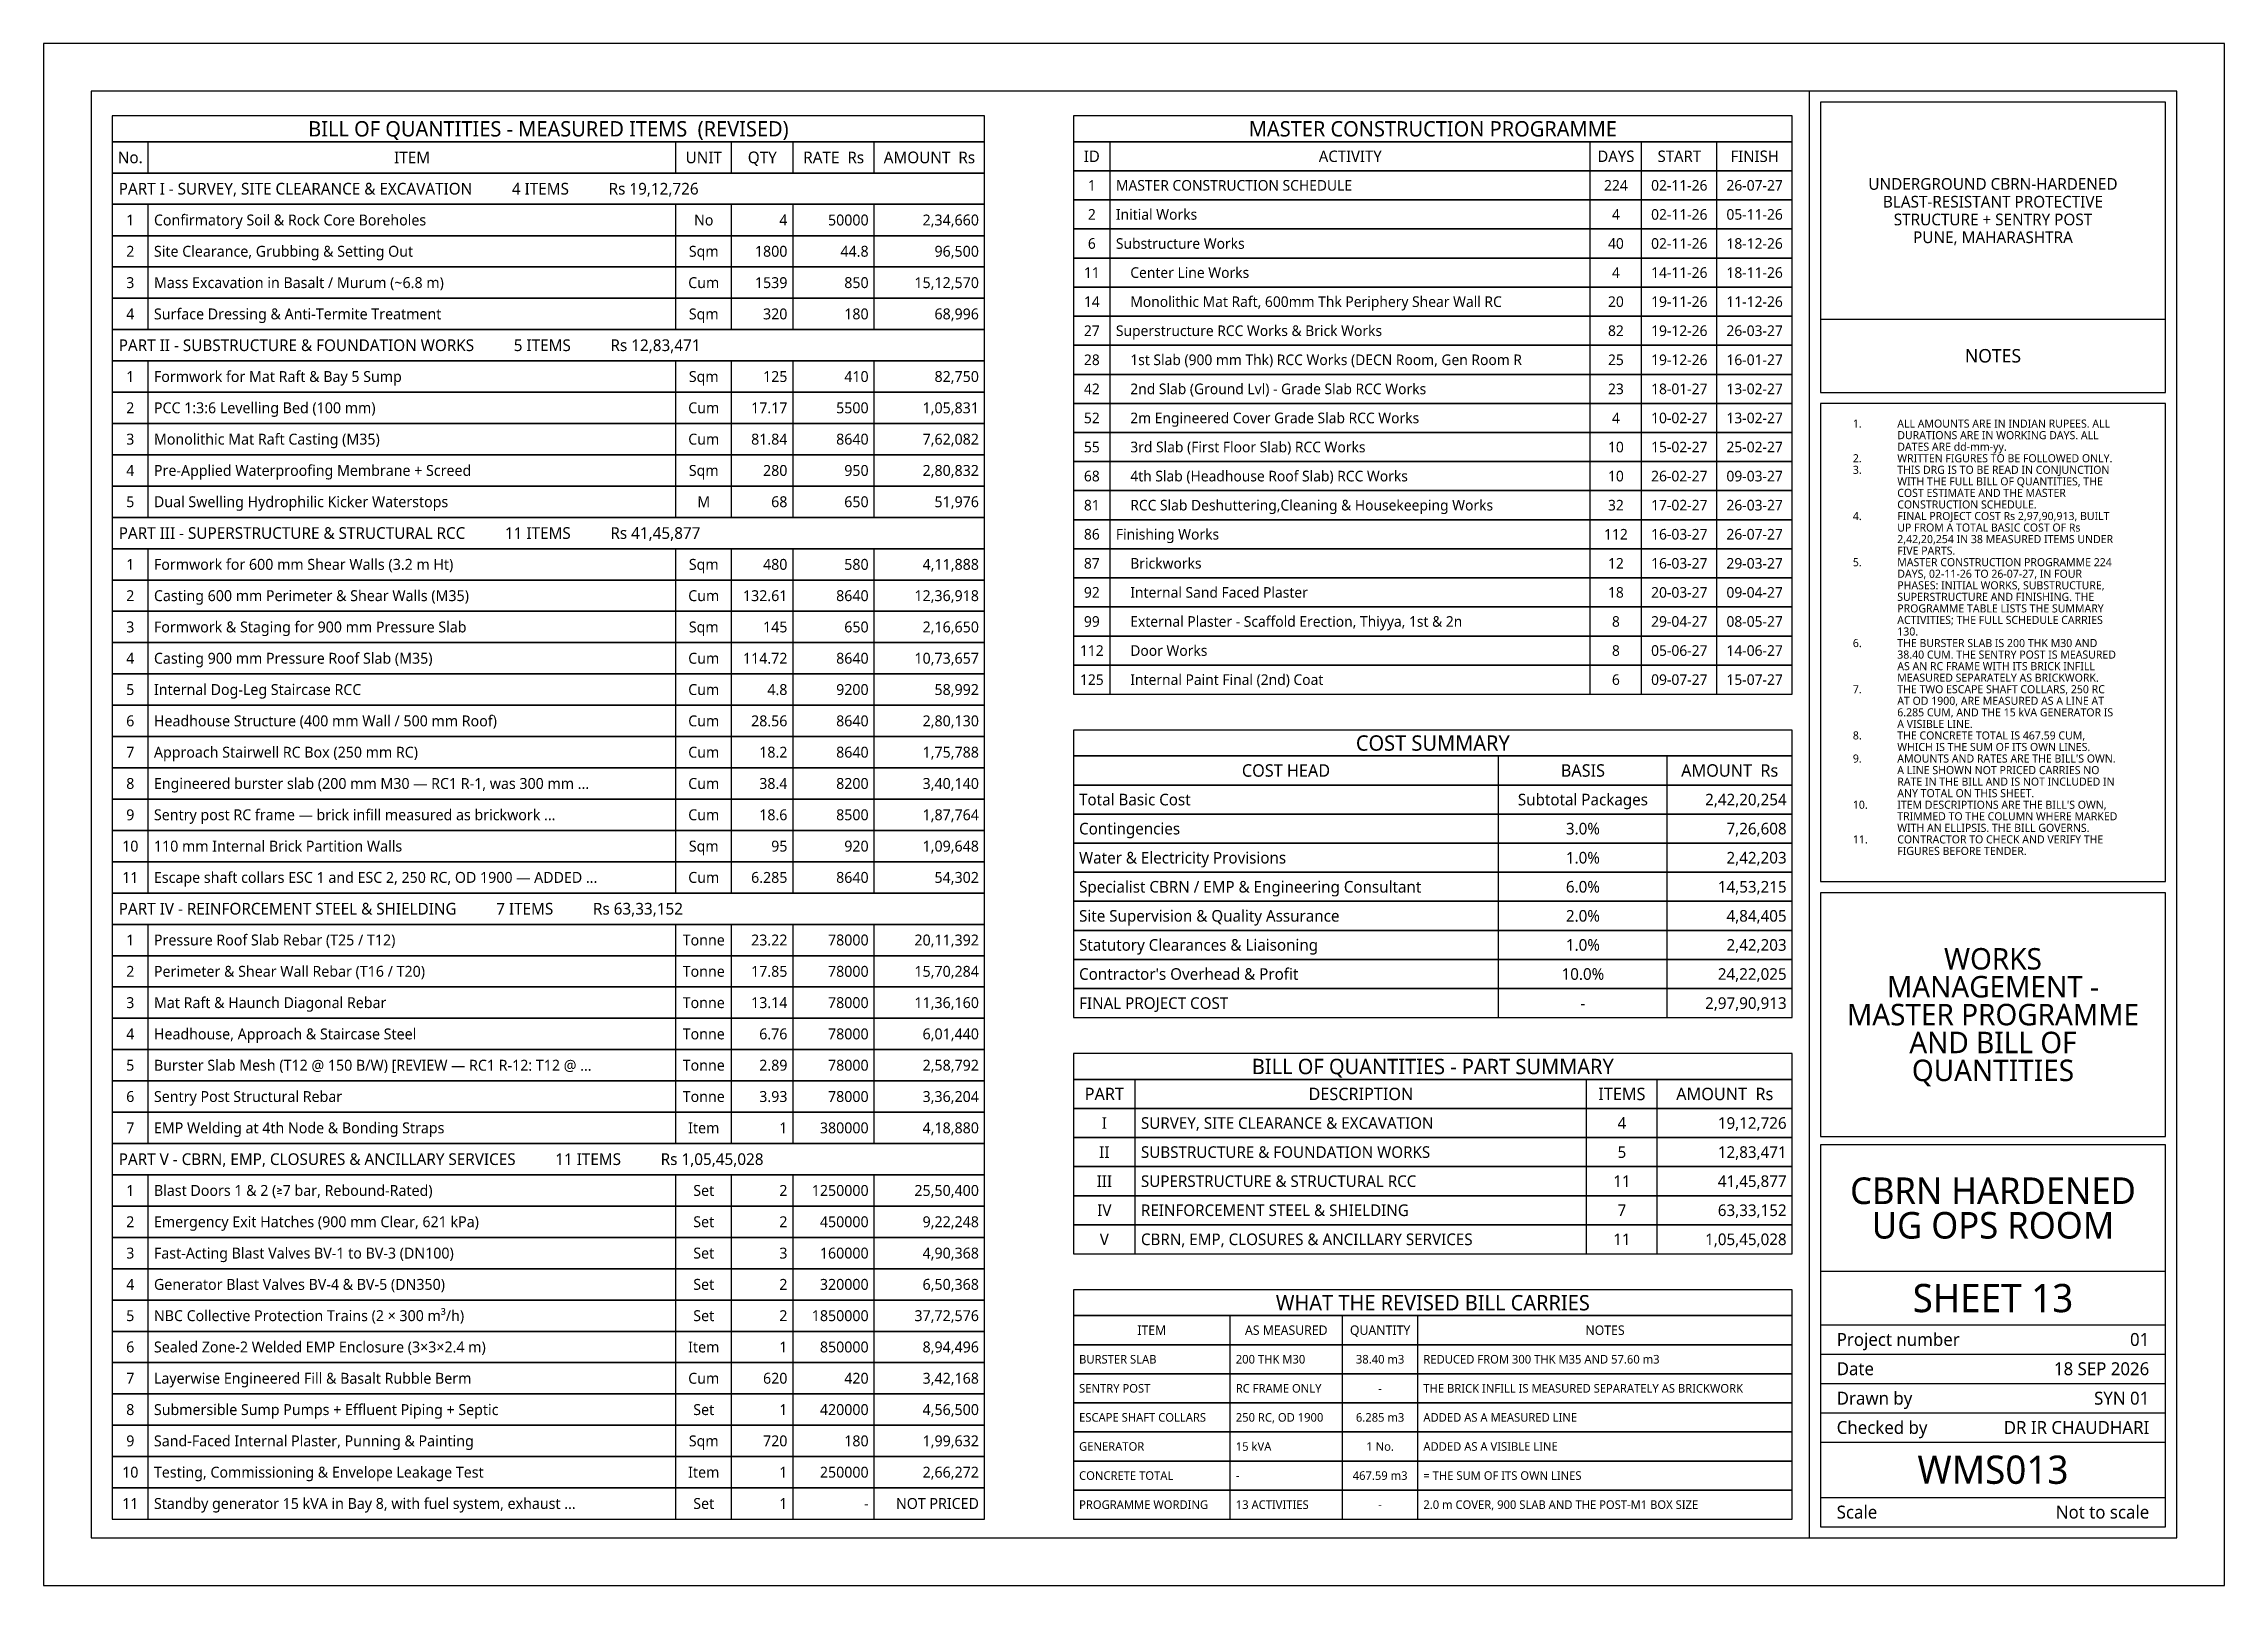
# Model space of a CAD drawing. Header units: millimetres. Extents: x 27 to 567, y 19 to 401.
import ezdxf
from ezdxf.enums import TextEntityAlignment as Align

# ---------------------------------------------------------------- set-up
doc = ezdxf.new("R2010")
doc.units = ezdxf.units.MM
for name, color, linetype in [('S-NOTE', 7, 'Continuous'), ('S-TABLE', 7, 'Continuous'), ('S-TITLE', 7, 'Continuous')]:
    doc.layers.add(name, color=color, linetype=linetype)
doc.styles.add('OpenSans', font='OpenSans-Regular.ttf')

msp = doc.modelspace()

# ---------------------------------------------------------------- texts
at = {"layer": 'S-NOTE', "style": 'OpenSans'}
for s, p in [('1.', (475, 305.8)), ('ALL AMOUNTS ARE IN INDIAN RUPEES. ALL', (486, 305.8)), ('DURATIONS ARE IN WORKING DAYS. ALL', (486, 302.94)), ('2.', (475, 297.22)), ('WRITTEN FIGURES TO BE FOLLOWED ONLY.', (486, 297.22)), ('DATES ARE dd-mm-yy.', (486, 300.08)), ('3.', (475, 294.36)), ('THIS DRG IS TO BE READ IN CONJUNCTION', (486, 294.36)), ('WITH THE FULL BILL OF QUANTITIES, THE', (486, 291.5)), ('COST ESTIMATE AND THE MASTER', (486, 288.64)), ('CONSTRUCTION SCHEDULE.', (486, 285.78)), ('4.', (475, 282.92)), ('UP FROM A TOTAL BASIC COST OF Rs', (486, 280.06)), ('FINAL PROJECT COST Rs 2,97,90,913, BUILT', (486, 282.92)), ('2,42,20,254 IN 38 MEASURED ITEMS UNDER', (486, 277.2)), ('FIVE PARTS.', (486, 274.34)), ('5.', (475, 271.48)), ('MASTER CONSTRUCTION PROGRAMME 224', (486, 271.48)), ('DAYS, 02-11-26 TO 26-07-27, IN FOUR', (486, 268.62)), ('SUPERSTRUCTURE AND FINISHING. THE', (486, 262.9)), ('PHASES: INITIAL WORKS, SUBSTRUCTURE,', (486, 265.76)), ('ACTIVITIES; THE FULL SCHEDULE CARRIES', (486, 257.18)), ('PROGRAMME TABLE LISTS THE SUMMARY', (486, 260.04)), ('130.', (486, 254.32)), ('6.', (475, 251.46)), ('THE BURSTER SLAB IS 200 THK M30 AND', (486, 251.46)), ('38.40 CUM. THE SENTRY POST IS MEASURED', (486, 248.6)), ('AS AN RC FRAME WITH ITS BRICK INFILL', (486, 245.74)), ('MEASURED SEPARATELY AS BRICKWORK.', (486, 242.88)), ('7.', (475, 240.02)), ('AT OD 1900, ARE MEASURED AS A LINE AT', (486, 237.16)), ('THE TWO ESCAPE SHAFT COLLARS, 250 RC', (486, 240.02)), ('A VISIBLE LINE.', (486, 231.44)), ('6.285 CUM, AND THE 15 kVA GENERATOR IS', (486, 234.3)), ('8.', (475, 228.58)), ('THE CONCRETE TOTAL IS 467.59 CUM,', (486, 228.58)), ('WHICH IS THE SUM OF ITS OWN LINES.', (486, 225.72)), ('9.', (475, 222.86)), ("AMOUNTS AND RATES ARE THE BILL'S OWN.", (486, 222.86)), ('A LINE SHOWN NOT PRICED CARRIES NO', (486, 220)), ('ANY TOTAL ON THIS SHEET.', (486, 214.28)), ('RATE IN THE BILL AND IS NOT INCLUDED IN', (486, 217.14)), ('10.', (475, 211.42)), ("ITEM DESCRIPTIONS ARE THE BILL'S OWN,", (486, 211.42)), ('TRIMMED TO THE COLUMN WHERE MARKED', (486, 208.56)), ('WITH AN ELLIPSIS. THE BILL GOVERNS.', (486, 205.7)), ('11.', (475, 202.84)), ('CONTRACTOR TO CHECK AND VERIFY THE', (486, 202.84)), ('FIGURES BEFORE TENDER.', (486, 199.98))]:
    msp.add_text(s, height=2, dxfattribs=at).set_placement(p)
at = {"layer": 'S-TABLE', "style": 'OpenSans'}
for s, height, p in [('BILL OF QUANTITIES - MEASURED ITEMS  (REVISED)', 3.8, (152, 379.8)), ('MASTER CONSTRUCTION PROGRAMME', 3.8, (371, 379.8)), ('No.', 2.9, (48.46, 372.72)), ('ITEM', 2.9, (118.25, 372.72)), ('UNIT', 2.9, (190.46, 372.72)), ('QTY', 2.9, (204.96, 372.72)), ('RATE  Rs', 2.9, (222.64, 372.72)), ('AMOUNT  Rs', 2.9, (246.34, 372.72)), ('ID', 2.83, (286.56, 373)), ('ACTIVITY', 2.83, (350.55, 373)), ('DAYS', 2.83, (416.33, 373)), ('START', 2.83, (432.03, 373)), ('FINISH', 2.83, (450.68, 373)), ('1', 2.63, (286.56, 365.8)), ('224', 2.63, (416.33, 365.8)), ('02-11-26', 2.63, (432.03, 365.8)), ('26-07-27', 2.63, (450.68, 365.8)), ('1', 2.7, (48.46, 357.22)), ('No', 2.7, (190.46, 357.22)), ('2', 2.63, (286.56, 358.6)), ('4', 2.63, (416.33, 358.6)), ('02-11-26', 2.63, (432.03, 358.6)), ('05-11-26', 2.63, (450.68, 358.6)), ('6', 2.63, (286.56, 351.4)), ('40', 2.63, (416.33, 351.4)), ('02-11-26', 2.63, (432.03, 351.4)), ('18-12-26', 2.63, (450.68, 351.4)), ('2', 2.7, (48.46, 349.47)), ('Sqm', 2.7, (190.46, 349.47)), ('3', 2.7, (48.46, 341.71)), ('Cum', 2.7, (190.46, 341.71)), ('11', 2.63, (286.56, 344.2)), ('4', 2.63, (416.33, 344.2)), ('14-11-26', 2.63, (432.03, 344.2)), ('18-11-26', 2.63, (450.68, 344.2)), ('4', 2.7, (48.46, 333.96)), ('Sqm', 2.7, (190.46, 333.96)), ('14', 2.63, (286.56, 337)), ('20', 2.63, (416.33, 337)), ('19-11-26', 2.63, (432.03, 337)), ('11-12-26', 2.63, (450.68, 337)), ('27', 2.63, (286.56, 329.8)), ('82', 2.63, (416.33, 329.8)), ('19-12-26', 2.63, (432.03, 329.8)), ('26-03-27', 2.63, (450.68, 329.8)), ('1', 2.7, (48.46, 318.46)), ('Sqm', 2.7, (190.46, 318.46)), ('28', 2.63, (286.56, 322.6)), ('25', 2.63, (416.33, 322.6)), ('19-12-26', 2.63, (432.03, 322.6)), ('16-01-27', 2.63, (450.68, 322.6)), ('42', 2.63, (286.56, 315.4)), ('23', 2.63, (416.33, 315.4)), ('18-01-27', 2.63, (432.03, 315.4)), ('13-02-27', 2.63, (450.68, 315.4)), ('2', 2.7, (48.46, 310.71)), ('Cum', 2.7, (190.46, 310.71)), ('52', 2.63, (286.56, 308.2)), ('4', 2.63, (416.33, 308.2)), ('10-02-27', 2.63, (432.03, 308.2)), ('13-02-27', 2.63, (450.68, 308.2)), ('3', 2.7, (48.46, 302.95)), ('Cum', 2.7, (190.46, 302.95)), ('55', 2.63, (286.56, 301)), ('10', 2.63, (416.33, 301)), ('15-02-27', 2.63, (432.03, 301)), ('25-02-27', 2.63, (450.68, 301)), ('4', 2.7, (48.46, 295.2)), ('Sqm', 2.7, (190.46, 295.2)), ('68', 2.63, (286.56, 293.8)), ('10', 2.63, (416.33, 293.8)), ('26-02-27', 2.63, (432.03, 293.8)), ('09-03-27', 2.63, (450.68, 293.8)), ('5', 2.7, (48.46, 287.45)), ('M', 2.7, (190.46, 287.45)), ('81', 2.63, (286.56, 286.6)), ('32', 2.63, (416.33, 286.6)), ('17-02-27', 2.63, (432.03, 286.6)), ('26-03-27', 2.63, (450.68, 286.6)), ('86', 2.63, (286.56, 279.4)), ('112', 2.63, (416.33, 279.4)), ('16-03-27', 2.63, (432.03, 279.4)), ('26-07-27', 2.63, (450.68, 279.4)), ('1', 2.7, (48.46, 271.94)), ('Sqm', 2.7, (190.46, 271.94)), ('87', 2.63, (286.56, 272.2)), ('12', 2.63, (416.33, 272.2)), ('16-03-27', 2.63, (432.03, 272.2)), ('29-03-27', 2.63, (450.68, 272.2)), ('2', 2.7, (48.46, 264.19)), ('Cum', 2.7, (190.46, 264.19)), ('92', 2.63, (286.56, 265)), ('18', 2.63, (416.33, 265)), ('20-03-27', 2.63, (432.03, 265)), ('09-04-27', 2.63, (450.68, 265)), ('3', 2.7, (48.46, 256.44)), ('Sqm', 2.7, (190.46, 256.44)), ('99', 2.63, (286.56, 257.8)), ('8', 2.63, (416.33, 257.8)), ('29-04-27', 2.63, (432.03, 257.8)), ('08-05-27', 2.63, (450.68, 257.8)), ('4', 2.7, (48.46, 248.69)), ('Cum', 2.7, (190.46, 248.69)), ('112', 2.63, (286.56, 250.6)), ('8', 2.63, (416.33, 250.6)), ('05-06-27', 2.63, (432.03, 250.6)), ('14-06-27', 2.63, (450.68, 250.6)), ('125', 2.63, (286.56, 243.4)), ('6', 2.63, (416.33, 243.4)), ('09-07-27', 2.63, (432.03, 243.4)), ('15-07-27', 2.63, (450.68, 243.4)), ('5', 2.7, (48.46, 240.94)), ('Cum', 2.7, (190.46, 240.94)), ('6', 2.7, (48.46, 233.18)), ('Cum', 2.7, (190.46, 233.18)), ('Cum', 2.7, (190.46, 225.43)), ('COST SUMMARY', 3.8, (371, 227.7)), ('7', 2.7, (48.46, 225.43)), ('COST HEAD', 3.08, (334.64, 220.9)), ('BASIS', 3.08, (408.16, 220.9)), ('AMOUNT  Rs', 3.08, (444.51, 220.9)), ('8', 2.7, (48.46, 217.68)), ('Cum', 2.7, (190.46, 217.68)), ('9', 2.7, (48.46, 209.93)), ('Cum', 2.7, (190.46, 209.93)), ('Subtotal Packages', 2.88, (408.16, 213.7)), ('3.0%', 2.88, (408.16, 206.5)), ('10', 2.7, (48.46, 202.17)), ('Sqm', 2.7, (190.46, 202.17)), ('1.0%', 2.88, (408.16, 199.3)), ('11', 2.7, (48.46, 194.42)), ('Cum', 2.7, (190.46, 194.42)), ('6.0%', 2.88, (408.16, 192.1)), ('2.0%', 2.88, (408.16, 184.9)), ('1', 2.7, (48.46, 178.92)), ('Tonne', 2.7, (190.46, 178.92)), ('1.0%', 2.88, (408.16, 177.7)), ('2', 2.7, (48.46, 171.16)), ('Tonne', 2.7, (190.46, 171.16)), ('10.0%', 2.88, (408.16, 170.5)), ('3', 2.7, (48.46, 163.41)), ('Tonne', 2.7, (190.46, 163.41)), ('-', 2.88, (408.16, 163.3)), ('4', 2.7, (48.46, 155.66)), ('Tonne', 2.7, (190.46, 155.66)), ('5', 2.7, (48.46, 147.91)), ('Tonne', 2.7, (190.46, 147.91)), ('BILL OF QUANTITIES - PART SUMMARY', 3.8, (371, 147.6)), ('6', 2.7, (48.46, 140.16)), ('Tonne', 2.7, (190.46, 140.16)), ('PART', 3.08, (289.66, 140.8)), ('DESCRIPTION', 3.08, (353.19, 140.8)), ('ITEMS', 3.08, (417.81, 140.8)), ('AMOUNT  Rs', 3.08, (443.28, 140.8)), ('I', 2.88, (289.66, 133.6)), ('4', 2.88, (417.81, 133.6)), ('7', 2.7, (48.46, 132.4)), ('Item', 2.7, (190.46, 132.4)), ('II', 2.88, (289.66, 126.4)), ('5', 2.88, (417.81, 126.4)), ('III', 2.88, (289.66, 119.2)), ('11', 2.88, (417.81, 119.2)), ('1', 2.7, (48.46, 116.9)), ('Set', 2.7, (190.46, 116.9)), ('IV', 2.88, (289.66, 112)), ('7', 2.88, (417.81, 112)), ('2', 2.7, (48.46, 109.15)), ('Set', 2.7, (190.46, 109.15)), ('3', 2.7, (48.46, 101.39)), ('Set', 2.7, (190.46, 101.39)), ('V', 2.88, (289.66, 104.8)), ('11', 2.88, (417.81, 104.8)), ('4', 2.7, (48.46, 93.64)), ('Set', 2.7, (190.46, 93.64)), ('5', 2.7, (48.46, 85.89)), ('Set', 2.7, (190.46, 85.89)), ('WHAT THE REVISED BILL CARRIES', 3.8, (371, 89.1)), ('ITEM', 2.33, (301.4, 82.3)), ('AS MEASURED', 2.33, (334.71, 82.3)), ('QUANTITY', 2.33, (357.94, 82.3)), ('NOTES', 2.33, (413.63, 82.3)), ('6', 2.7, (48.46, 78.14)), ('Item', 2.7, (190.46, 78.14)), ('38.40 m3', 2.13, (357.94, 75.1)), ('7', 2.7, (48.46, 70.39)), ('Cum', 2.7, (190.46, 70.39)), ('-', 2.13, (357.94, 67.9)), ('8', 2.7, (48.46, 62.63)), ('Set', 2.7, (190.46, 62.63)), ('6.285 m3', 2.13, (357.94, 60.7)), ('9', 2.7, (48.46, 54.88)), ('Sqm', 2.7, (190.46, 54.88)), ('1 No.', 2.13, (357.94, 53.5)), ('10', 2.7, (48.46, 47.13)), ('Item', 2.7, (190.46, 47.13)), ('467.59 m3', 2.13, (357.94, 46.3)), ('11', 2.7, (48.46, 39.38)), ('Set', 2.7, (190.46, 39.38)), ('-', 2.13, (357.94, 39.1))]:
    msp.add_text(s, height=height, dxfattribs=at).set_placement(p, align=Align.MIDDLE_CENTER)
for s, height, p in [('PART I - SURVEY, SITE CLEARANCE & EXCAVATION          4 ITEMS          Rs 19,12,726', 2.9, (45.6, 364.97)), ('MASTER CONSTRUCTION SCHEDULE', 2.63, (292.52, 365.8)), ('Confirmatory Soil & Rock Core Boreholes', 2.7, (54.32, 357.22)), ('Initial Works', 2.63, (292.52, 358.6)), ('Substructure Works', 2.63, (292.52, 351.4)), ('Site Clearance, Grubbing & Setting Out', 2.7, (54.32, 349.47)), ('    Center Line Works', 2.63, (292.52, 344.2)), ('Mass Excavation in Basalt / Murum (~6.8 m)', 2.7, (54.32, 341.71)), ('Surface Dressing & Anti-Termite Treatment', 2.7, (54.32, 333.96)), ('    Monolithic Mat Raft, 600mm Thk Periphery Shear Wall RC', 2.63, (292.52, 337)), ('Superstructure RCC Works & Brick Works', 2.63, (292.52, 329.8)), ('PART II - SUBSTRUCTURE & FOUNDATION WORKS          5 ITEMS          Rs 12,83,471', 2.9, (45.6, 326.21)), ('    1st Slab (900 mm Thk) RCC Works (DECN Room, Gen Room R', 2.63, (292.52, 322.6)), ('Formwork for Mat Raft & Bay 5 Sump', 2.7, (54.32, 318.46)), ('    2nd Slab (Ground Lvl) - Grade Slab RCC Works', 2.63, (292.52, 315.4)), ('PCC 1:3:6 Levelling Bed (100 mm)', 2.7, (54.32, 310.71)), ('    2m Engineered Cover Grade Slab RCC Works', 2.63, (292.52, 308.2)), ('Monolithic Mat Raft Casting (M35)', 2.7, (54.32, 302.95)), ('    3rd Slab (First Floor Slab) RCC Works', 2.63, (292.52, 301)), ('Pre-Applied Waterproofing Membrane + Screed', 2.7, (54.32, 295.2)), ('    4th Slab (Headhouse Roof Slab) RCC Works', 2.63, (292.52, 293.8)), ('Dual Swelling Hydrophilic Kicker Waterstops', 2.7, (54.32, 287.45)), ('    RCC Slab Deshuttering,Cleaning & Housekeeping Works', 2.63, (292.52, 286.6)), ('PART III - SUPERSTRUCTURE & STRUCTURAL RCC          11 ITEMS          Rs 41,45,877', 2.9, (45.6, 279.7)), ('Finishing Works', 2.63, (292.52, 279.4)), ('Formwork for 600 mm Shear Walls (3.2 m Ht)', 2.7, (54.32, 271.94)), ('    Brickworks', 2.63, (292.52, 272.2)), ('Casting 600 mm Perimeter & Shear Walls (M35)', 2.7, (54.32, 264.19)), ('    Internal Sand Faced Plaster', 2.63, (292.52, 265)), ('    External Plaster - Scaffold Erection, Thiyya, 1st & 2n', 2.63, (292.52, 257.8)), ('Formwork & Staging for 900 mm Pressure Slab', 2.7, (54.32, 256.44)), ('Casting 900 mm Pressure Roof Slab (M35)', 2.7, (54.32, 248.69)), ('    Door Works', 2.63, (292.52, 250.6)), ('    Internal Paint Final (2nd) Coat', 2.63, (292.52, 243.4)), ('Internal Dog-Leg Staircase RCC', 2.7, (54.32, 240.94)), ('Headhouse Structure (400 mm Wall / 500 mm Roof)', 2.7, (54.32, 233.18)), ('Approach Stairwell RC Box (250 mm RC)', 2.7, (54.32, 225.43)), ('Engineered burster slab (200 mm M30 — RC1 R-1, was 300 mm ...', 2.7, (54.32, 217.68)), ('Sentry post RC frame — brick infill measured as brickwork ...', 2.7, (54.32, 209.93)), ('Total Basic Cost', 2.88, (283.4, 213.7)), ('Contingencies', 2.88, (283.4, 206.5)), ('110 mm Internal Brick Partition Walls', 2.7, (54.32, 202.17)), ('Water & Electricity Provisions', 2.88, (283.4, 199.3)), ('Escape shaft collars ESC 1 and ESC 2, 250 RC, OD 1900 — ADDED ...', 2.7, (54.32, 194.42)), ('Specialist CBRN / EMP & Engineering Consultant', 2.88, (283.4, 192.1)), ('PART IV - REINFORCEMENT STEEL & SHIELDING          7 ITEMS          Rs 63,33,152', 2.9, (45.6, 186.67)), ('Site Supervision & Quality Assurance', 2.88, (283.4, 184.9)), ('Pressure Roof Slab Rebar (T25 / T12)', 2.7, (54.32, 178.92)), ('Statutory Clearances & Liaisoning', 2.88, (283.4, 177.7)), ('Perimeter & Shear Wall Rebar (T16 / T20)', 2.7, (54.32, 171.16)), ("Contractor's Overhead & Profit", 2.88, (283.4, 170.5)), ('Mat Raft & Haunch Diagonal Rebar', 2.7, (54.32, 163.41)), ('FINAL PROJECT COST', 2.88, (283.4, 163.3)), ('Headhouse, Approach & Staircase Steel', 2.7, (54.32, 155.66)), ('Burster Slab Mesh (T12 @ 150 B/W) [REVIEW — RC1 R-12: T12 @ ...', 2.7, (54.32, 147.91)), ('Sentry Post Structural Rebar', 2.7, (54.32, 140.16)), ('SURVEY, SITE CLEARANCE & EXCAVATION', 2.88, (298.72, 133.6)), ('EMP Welding at 4th Node & Bonding Straps', 2.7, (54.32, 132.4)), ('PART V - CBRN, EMP, CLOSURES & ANCILLARY SERVICES          11 ITEMS          Rs 1,05,45,028', 2.9, (45.6, 124.65)), ('SUBSTRUCTURE & FOUNDATION WORKS', 2.88, (298.72, 126.4)), ('SUPERSTRUCTURE & STRUCTURAL RCC', 2.88, (298.72, 119.2)), ('Blast Doors 1 & 2 (≥7 bar, Rebound-Rated)', 2.7, (54.32, 116.9)), ('REINFORCEMENT STEEL & SHIELDING', 2.88, (298.72, 112)), ('Emergency Exit Hatches (900 mm Clear, 621 kPa)', 2.7, (54.32, 109.15)), ('Fast-Acting Blast Valves BV-1 to BV-3 (DN100)', 2.7, (54.32, 101.39)), ('CBRN, EMP, CLOSURES & ANCILLARY SERVICES', 2.88, (298.72, 104.8)), ('Generator Blast Valves BV-4 & BV-5 (DN350)', 2.7, (54.32, 93.64)), ('NBC Collective Protection Trains (2 × 300 m³/h)', 2.7, (54.32, 85.89)), ('Sealed Zone-2 Welded EMP Enclosure (3×3×2.4 m)', 2.7, (54.32, 78.14)), ('BURSTER SLAB', 2.13, (283.4, 75.1)), ('200 THK M30', 2.13, (322.2, 75.1)), ('REDUCED FROM 300 THK M35 AND 57.60 m3', 2.13, (368.65, 75.1)), ('Layerwise Engineered Fill & Basalt Rubble Berm', 2.7, (54.32, 70.39)), ('SENTRY POST', 2.13, (283.4, 67.9)), ('RC FRAME ONLY', 2.13, (322.2, 67.9)), ('THE BRICK INFILL IS MEASURED SEPARATELY AS BRICKWORK', 2.13, (368.65, 67.9)), ('Submersible Sump Pumps + Effluent Piping + Septic', 2.7, (54.32, 62.63)), ('ESCAPE SHAFT COLLARS', 2.13, (283.4, 60.7)), ('250 RC, OD 1900', 2.13, (322.2, 60.7)), ('ADDED AS A MEASURED LINE', 2.13, (368.65, 60.7)), ('Sand-Faced Internal Plaster, Punning & Painting', 2.7, (54.32, 54.88)), ('GENERATOR', 2.13, (283.4, 53.5)), ('15 kVA', 2.13, (322.2, 53.5)), ('ADDED AS A VISIBLE LINE', 2.13, (368.65, 53.5)), ('Testing, Commissioning & Envelope Leakage Test', 2.7, (54.32, 47.13)), ('CONCRETE TOTAL', 2.13, (283.4, 46.3)), ('-', 2.13, (322.2, 46.3)), ('= THE SUM OF ITS OWN LINES', 2.13, (368.65, 46.3)), ('Standby generator 15 kVA in Bay 8, with fuel system, exhaust ...', 2.7, (54.32, 39.38)), ('PROGRAMME WORDING', 2.13, (283.4, 39.1)), ('13 ACTIVITIES', 2.13, (322.2, 39.1)), ('2.0 m COVER, 900 SLAB AND THE POST-M1 BOX SIZE', 2.13, (368.65, 39.1))]:
    msp.add_text(s, height=height, dxfattribs=at).set_placement(p, align=Align.MIDDLE_LEFT)
for s, height, p in [('4', 2.7, (211.18, 357.22)), ('50000', 2.7, (231.29, 357.22)), ('2,34,660', 2.7, (258.6, 357.22)), ('1800', 2.7, (211.18, 349.47)), ('44.8', 2.7, (231.29, 349.47)), ('96,500', 2.7, (258.6, 349.47)), ('1539', 2.7, (211.18, 341.71)), ('850', 2.7, (231.29, 341.71)), ('15,12,570', 2.7, (258.6, 341.71)), ('320', 2.7, (211.18, 333.96)), ('180', 2.7, (231.29, 333.96)), ('68,996', 2.7, (258.6, 333.96)), ('125', 2.7, (211.18, 318.46)), ('410', 2.7, (231.29, 318.46)), ('82,750', 2.7, (258.6, 318.46)), ('17.17', 2.7, (211.18, 310.71)), ('5500', 2.7, (231.29, 310.71)), ('1,05,831', 2.7, (258.6, 310.71)), ('81.84', 2.7, (211.18, 302.95)), ('8640', 2.7, (231.29, 302.95)), ('7,62,082', 2.7, (258.6, 302.95)), ('280', 2.7, (211.18, 295.2)), ('950', 2.7, (231.29, 295.2)), ('2,80,832', 2.7, (258.6, 295.2)), ('68', 2.7, (211.18, 287.45)), ('650', 2.7, (231.29, 287.45)), ('51,976', 2.7, (258.6, 287.45)), ('480', 2.7, (211.18, 271.94)), ('580', 2.7, (231.29, 271.94)), ('4,11,888', 2.7, (258.6, 271.94)), ('132.61', 2.7, (211.18, 264.19)), ('8640', 2.7, (231.29, 264.19)), ('12,36,918', 2.7, (258.6, 264.19)), ('145', 2.7, (211.18, 256.44)), ('650', 2.7, (231.29, 256.44)), ('2,16,650', 2.7, (258.6, 256.44)), ('114.72', 2.7, (211.18, 248.69)), ('8640', 2.7, (231.29, 248.69)), ('10,73,657', 2.7, (258.6, 248.69)), ('4.8', 2.7, (211.18, 240.94)), ('9200', 2.7, (231.29, 240.94)), ('58,992', 2.7, (258.6, 240.94)), ('28.56', 2.7, (211.18, 233.18)), ('8640', 2.7, (231.29, 233.18)), ('2,80,130', 2.7, (258.6, 233.18)), ('18.2', 2.7, (211.18, 225.43)), ('8640', 2.7, (231.29, 225.43)), ('1,75,788', 2.7, (258.6, 225.43)), ('38.4', 2.7, (211.18, 217.68)), ('8200', 2.7, (231.29, 217.68)), ('3,40,140', 2.7, (258.6, 217.68)), ('18.6', 2.7, (211.18, 209.93)), ('8500', 2.7, (231.29, 209.93)), ('1,87,764', 2.7, (258.6, 209.93)), ('2,42,20,254', 2.88, (458.6, 213.7)), ('7,26,608', 2.88, (458.6, 206.5)), ('95', 2.7, (211.18, 202.17)), ('920', 2.7, (231.29, 202.17)), ('1,09,648', 2.7, (258.6, 202.17)), ('2,42,203', 2.88, (458.6, 199.3)), ('6.285', 2.7, (211.18, 194.42)), ('8640', 2.7, (231.29, 194.42)), ('54,302', 2.7, (258.6, 194.42)), ('14,53,215', 2.88, (458.6, 192.1)), ('4,84,405', 2.88, (458.6, 184.9)), ('23.22', 2.7, (211.18, 178.92)), ('78000', 2.7, (231.29, 178.92)), ('20,11,392', 2.7, (258.6, 178.92)), ('2,42,203', 2.88, (458.6, 177.7)), ('17.85', 2.7, (211.18, 171.16)), ('78000', 2.7, (231.29, 171.16)), ('15,70,284', 2.7, (258.6, 171.16)), ('24,22,025', 2.88, (458.6, 170.5)), ('13.14', 2.7, (211.18, 163.41)), ('78000', 2.7, (231.29, 163.41)), ('11,36,160', 2.7, (258.6, 163.41)), ('2,97,90,913', 2.88, (458.6, 163.3)), ('6.76', 2.7, (211.18, 155.66)), ('78000', 2.7, (231.29, 155.66)), ('6,01,440', 2.7, (258.6, 155.66)), ('2.89', 2.7, (211.18, 147.91)), ('78000', 2.7, (231.29, 147.91)), ('2,58,792', 2.7, (258.6, 147.91)), ('3.93', 2.7, (211.18, 140.16)), ('78000', 2.7, (231.29, 140.16)), ('3,36,204', 2.7, (258.6, 140.16)), ('19,12,726', 2.88, (458.6, 133.6)), ('1', 2.7, (211.18, 132.4)), ('380000', 2.7, (231.29, 132.4)), ('4,18,880', 2.7, (258.6, 132.4)), ('12,83,471', 2.88, (458.6, 126.4)), ('41,45,877', 2.88, (458.6, 119.2)), ('2', 2.7, (211.18, 116.9)), ('1250000', 2.7, (231.29, 116.9)), ('25,50,400', 2.7, (258.6, 116.9)), ('63,33,152', 2.88, (458.6, 112)), ('2', 2.7, (211.18, 109.15)), ('450000', 2.7, (231.29, 109.15)), ('9,22,248', 2.7, (258.6, 109.15)), ('3', 2.7, (211.18, 101.39)), ('160000', 2.7, (231.29, 101.39)), ('4,90,368', 2.7, (258.6, 101.39)), ('1,05,45,028', 2.88, (458.6, 104.8)), ('2', 2.7, (211.18, 93.64)), ('320000', 2.7, (231.29, 93.64)), ('6,50,368', 2.7, (258.6, 93.64)), ('2', 2.7, (211.18, 85.89)), ('1850000', 2.7, (231.29, 85.89)), ('37,72,576', 2.7, (258.6, 85.89)), ('1', 2.7, (211.18, 78.14)), ('850000', 2.7, (231.29, 78.14)), ('8,94,496', 2.7, (258.6, 78.14)), ('620', 2.7, (211.18, 70.39)), ('420', 2.7, (231.29, 70.39)), ('3,42,168', 2.7, (258.6, 70.39)), ('1', 2.7, (211.18, 62.63)), ('420000', 2.7, (231.29, 62.63)), ('4,56,500', 2.7, (258.6, 62.63)), ('720', 2.7, (211.18, 54.88)), ('180', 2.7, (231.29, 54.88)), ('1,99,632', 2.7, (258.6, 54.88)), ('1', 2.7, (211.18, 47.13)), ('250000', 2.7, (231.29, 47.13)), ('2,66,272', 2.7, (258.6, 47.13)), ('1', 2.7, (211.18, 39.38)), ('-', 2.7, (231.29, 39.38)), ('NOT PRICED', 2.7, (258.6, 39.38))]:
    msp.add_text(s, height=height, dxfattribs=at).set_placement(p, align=Align.MIDDLE_RIGHT)
at = {"layer": 'S-TITLE', "style": 'OpenSans'}
for s, height, p in [('UNDERGROUND CBRN-HARDENED', 2.9, (509.7, 366.15)), ('BLAST-RESISTANT PROTECTIVE', 2.9, (509.7, 361.75)), ('STRUCTURE + SENTRY POST', 2.9, (509.7, 357.35)), ('PUNE, MAHARASHTRA', 2.9, (509.7, 352.95)), ('NOTES', 3.335, (509.7, 323.6)), ('WORKS', 5.312, (509.7, 174.26)), ('MANAGEMENT -', 5.3123, (509.7, 167.36)), ('MASTER PROGRAMME', 5.3123, (509.7, 160.45)), ('AND BILL OF', 5.3123, (509.7, 153.54)), ('QUANTITIES', 5.312, (509.7, 146.64)), ('CBRN HARDENED', 6.58, (509.7, 116.83)), ('UG OPS ROOM', 6.58, (509.7, 108.27)), ('SHEET 13', 7, (509.7, 90.25)), ('WMS013', 7, (509.7, 47.75))]:
    msp.add_text(s, height=height, dxfattribs=at).set_placement(p, align=Align.MIDDLE_CENTER)
for s, p in [('Project number', (471, 80)), ('Date', (471, 72.75)), ('Drawn by', (471, 65.45)), ('Checked by', (471, 58.2)), ('Scale', (471, 37.25))]:
    msp.add_text(s, height=3.2, dxfattribs=at).set_placement(p, align=Align.MIDDLE_LEFT)
for s, p in [('01', (548.4, 80)), ('18 SEP 2026', (548.4, 72.75)), ('SYN 01', (548.4, 65.45)), ('DR IR CHAUDHARI', (548.4, 58.2)), ('Not to scale', (548.4, 37.25))]:
    msp.add_text(s, height=3.2, dxfattribs=at).set_placement(p, align=Align.MIDDLE_RIGHT)

# ---------------------------------------------------------------- linework, layer by layer
at = {"layer": 'S-TABLE'}
for p, q in [((52.92, 368.85), (52.92, 376.6)), ((183.57, 368.85), (183.57, 376.6)), ((197.34, 368.85), (197.34, 376.6)), ((212.58, 368.85), (212.58, 376.6)), ((232.69, 368.85), (232.69, 376.6)), ((291.12, 369.4), (291.12, 376.6)), ((409.97, 369.4), (409.97, 376.6)), ((422.7, 369.4), (422.7, 376.6)), ((441.35, 369.4), (441.35, 376.6)), ((291.12, 362.2), (291.12, 369.4)), ((409.97, 362.2), (409.97, 369.4)), ((422.7, 362.2), (422.7, 369.4)), ((441.35, 362.2), (441.35, 369.4)), ((291.12, 355), (291.12, 362.2)), ((409.97, 355), (409.97, 362.2)), ((422.7, 355), (422.7, 362.2)), ((441.35, 355), (441.35, 362.2)), ((52.92, 353.34), (52.92, 361.1)), ((183.57, 353.34), (183.57, 361.1)), ((197.34, 353.34), (197.34, 361.1)), ((212.58, 353.34), (212.58, 361.1)), ((232.69, 353.34), (232.69, 361.1)), ((52.92, 345.59), (52.92, 353.34)), ((183.57, 345.59), (183.57, 353.34)), ((197.34, 345.59), (197.34, 353.34)), ((212.58, 345.59), (212.58, 353.34)), ((232.69, 345.59), (232.69, 353.34)), ((291.12, 347.8), (291.12, 355)), ((409.97, 347.8), (409.97, 355)), ((422.7, 347.8), (422.7, 355)), ((441.35, 347.8), (441.35, 355)), ((291.12, 340.6), (291.12, 347.8)), ((409.97, 340.6), (409.97, 347.8)), ((422.7, 340.6), (422.7, 347.8)), ((441.35, 340.6), (441.35, 347.8)), ((52.92, 337.84), (52.92, 345.59)), ((183.57, 337.84), (183.57, 345.59)), ((197.34, 337.84), (197.34, 345.59)), ((212.58, 337.84), (212.58, 345.59)), ((232.69, 337.84), (232.69, 345.59)), ((291.12, 333.4), (291.12, 340.6)), ((409.97, 333.4), (409.97, 340.6)), ((422.7, 333.4), (422.7, 340.6)), ((441.35, 333.4), (441.35, 340.6)), ((52.92, 330.09), (52.92, 337.84)), ((183.57, 330.09), (183.57, 337.84)), ((197.34, 330.09), (197.34, 337.84)), ((212.58, 330.09), (212.58, 337.84)), ((232.69, 330.09), (232.69, 337.84)), ((291.12, 326.2), (291.12, 333.4)), ((409.97, 326.2), (409.97, 333.4)), ((422.7, 326.2), (422.7, 333.4)), ((441.35, 326.2), (441.35, 333.4)), ((291.12, 319), (291.12, 326.2)), ((409.97, 319), (409.97, 326.2)), ((422.7, 319), (422.7, 326.2)), ((441.35, 319), (441.35, 326.2)), ((52.92, 314.58), (52.92, 322.33)), ((183.57, 314.58), (183.57, 322.33)), ((197.34, 314.58), (197.34, 322.33)), ((212.58, 314.58), (212.58, 322.33)), ((232.69, 314.58), (232.69, 322.33)), ((291.12, 311.8), (291.12, 319)), ((409.97, 311.8), (409.97, 319)), ((422.7, 311.8), (422.7, 319)), ((441.35, 311.8), (441.35, 319)), ((52.92, 306.83), (52.92, 314.58)), ((183.57, 306.83), (183.57, 314.58)), ((197.34, 306.83), (197.34, 314.58)), ((212.58, 306.83), (212.58, 314.58)), ((232.69, 306.83), (232.69, 314.58)), ((291.12, 304.6), (291.12, 311.8)), ((409.97, 304.6), (409.97, 311.8)), ((422.7, 304.6), (422.7, 311.8)), ((441.35, 304.6), (441.35, 311.8)), ((52.92, 299.08), (52.92, 306.83)), ((183.57, 299.08), (183.57, 306.83)), ((197.34, 299.08), (197.34, 306.83)), ((212.58, 299.08), (212.58, 306.83)), ((232.69, 299.08), (232.69, 306.83)), ((291.12, 297.4), (291.12, 304.6)), ((409.97, 297.4), (409.97, 304.6)), ((422.7, 297.4), (422.7, 304.6)), ((441.35, 297.4), (441.35, 304.6)), ((52.92, 291.33), (52.92, 299.08)), ((183.57, 291.33), (183.57, 299.08)), ((197.34, 291.33), (197.34, 299.08)), ((212.58, 291.33), (212.58, 299.08)), ((232.69, 291.33), (232.69, 299.08)), ((291.12, 290.2), (291.12, 297.4)), ((409.97, 290.2), (409.97, 297.4)), ((422.7, 290.2), (422.7, 297.4)), ((441.35, 290.2), (441.35, 297.4)), ((52.92, 283.57), (52.92, 291.33)), ((183.57, 283.57), (183.57, 291.33)), ((197.34, 283.57), (197.34, 291.33)), ((212.58, 283.57), (212.58, 291.33)), ((232.69, 283.57), (232.69, 291.33)), ((291.12, 283), (291.12, 290.2)), ((409.97, 283), (409.97, 290.2)), ((422.7, 283), (422.7, 290.2)), ((441.35, 283), (441.35, 290.2)), ((291.12, 275.8), (291.12, 283)), ((409.97, 275.8), (409.97, 283)), ((422.7, 275.8), (422.7, 283)), ((441.35, 275.8), (441.35, 283)), ((52.92, 268.07), (52.92, 275.82)), ((183.57, 268.07), (183.57, 275.82)), ((197.34, 268.07), (197.34, 275.82)), ((212.58, 268.07), (212.58, 275.82)), ((232.69, 268.07), (232.69, 275.82)), ((291.12, 268.6), (291.12, 275.8)), ((409.97, 268.6), (409.97, 275.8)), ((422.7, 268.6), (422.7, 275.8)), ((441.35, 268.6), (441.35, 275.8)), ((52.92, 260.32), (52.92, 268.07)), ((183.57, 260.32), (183.57, 268.07)), ((197.34, 260.32), (197.34, 268.07)), ((212.58, 260.32), (212.58, 268.07)), ((232.69, 260.32), (232.69, 268.07)), ((291.12, 261.4), (291.12, 268.6)), ((409.97, 261.4), (409.97, 268.6)), ((422.7, 261.4), (422.7, 268.6)), ((441.35, 261.4), (441.35, 268.6)), ((52.92, 252.56), (52.92, 260.32)), ((183.57, 252.56), (183.57, 260.32)), ((197.34, 252.56), (197.34, 260.32)), ((212.58, 252.56), (212.58, 260.32)), ((232.69, 252.56), (232.69, 260.32)), ((291.12, 254.2), (291.12, 261.4)), ((409.97, 254.2), (409.97, 261.4)), ((422.7, 254.2), (422.7, 261.4)), ((441.35, 254.2), (441.35, 261.4)), ((291.12, 247), (291.12, 254.2)), ((409.97, 247), (409.97, 254.2)), ((422.7, 247), (422.7, 254.2)), ((441.35, 247), (441.35, 254.2)), ((52.92, 244.81), (52.92, 252.56)), ((183.57, 244.81), (183.57, 252.56)), ((197.34, 244.81), (197.34, 252.56)), ((212.58, 244.81), (212.58, 252.56)), ((232.69, 244.81), (232.69, 252.56)), ((52.92, 237.06), (52.92, 244.81)), ((183.57, 237.06), (183.57, 244.81)), ((197.34, 237.06), (197.34, 244.81)), ((212.58, 237.06), (212.58, 244.81)), ((232.69, 237.06), (232.69, 244.81)), ((291.12, 239.8), (291.12, 247)), ((409.97, 239.8), (409.97, 247)), ((422.7, 239.8), (422.7, 247)), ((441.35, 239.8), (441.35, 247)), ((52.92, 229.31), (52.92, 237.06)), ((183.57, 229.31), (183.57, 237.06)), ((197.34, 229.31), (197.34, 237.06)), ((212.58, 229.31), (212.58, 237.06)), ((232.69, 229.31), (232.69, 237.06)), ((52.92, 221.55), (52.92, 229.31)), ((183.57, 221.55), (183.57, 229.31)), ((197.34, 221.55), (197.34, 229.31)), ((212.58, 221.55), (212.58, 229.31)), ((232.69, 221.55), (232.69, 229.31)), ((52.92, 213.8), (52.92, 221.55)), ((183.57, 213.8), (183.57, 221.55)), ((197.34, 213.8), (197.34, 221.55)), ((212.58, 213.8), (212.58, 221.55)), ((232.69, 213.8), (232.69, 221.55)), ((387.29, 217.3), (387.29, 224.5)), ((429.02, 217.3), (429.02, 224.5)), ((387.29, 210.1), (387.29, 217.3)), ((429.02, 210.1), (429.02, 217.3)), ((52.92, 206.05), (52.92, 213.8)), ((183.57, 206.05), (183.57, 213.8)), ((197.34, 206.05), (197.34, 213.8)), ((212.58, 206.05), (212.58, 213.8)), ((232.69, 206.05), (232.69, 213.8)), ((52.92, 198.3), (52.92, 206.05)), ((183.57, 198.3), (183.57, 206.05)), ((197.34, 198.3), (197.34, 206.05)), ((212.58, 198.3), (212.58, 206.05)), ((232.69, 198.3), (232.69, 206.05)), ((387.29, 202.9), (387.29, 210.1)), ((429.02, 202.9), (429.02, 210.1)), ((387.29, 195.7), (387.29, 202.9)), ((429.02, 195.7), (429.02, 202.9)), ((52.92, 190.55), (52.92, 198.3)), ((183.57, 190.55), (183.57, 198.3)), ((197.34, 190.55), (197.34, 198.3)), ((212.58, 190.55), (212.58, 198.3)), ((232.69, 190.55), (232.69, 198.3)), ((387.29, 188.5), (387.29, 195.7)), ((429.02, 188.5), (429.02, 195.7)), ((387.29, 181.3), (387.29, 188.5)), ((429.02, 181.3), (429.02, 188.5)), ((52.92, 175.04), (52.92, 182.79)), ((183.57, 175.04), (183.57, 182.79)), ((197.34, 175.04), (197.34, 182.79)), ((212.58, 175.04), (212.58, 182.79)), ((232.69, 175.04), (232.69, 182.79)), ((387.29, 174.1), (387.29, 181.3)), ((429.02, 174.1), (429.02, 181.3)), ((52.92, 167.29), (52.92, 175.04)), ((183.57, 167.29), (183.57, 175.04)), ((197.34, 167.29), (197.34, 175.04)), ((212.58, 167.29), (212.58, 175.04)), ((232.69, 167.29), (232.69, 175.04)), ((387.29, 166.9), (387.29, 174.1)), ((429.02, 166.9), (429.02, 174.1)), ((52.92, 159.54), (52.92, 167.29)), ((183.57, 159.54), (183.57, 167.29)), ((197.34, 159.54), (197.34, 167.29)), ((212.58, 159.54), (212.58, 167.29)), ((232.69, 159.54), (232.69, 167.29)), ((387.29, 159.7), (387.29, 166.9)), ((429.02, 159.7), (429.02, 166.9)), ((52.92, 151.78), (52.92, 159.54)), ((183.57, 151.78), (183.57, 159.54)), ((197.34, 151.78), (197.34, 159.54)), ((212.58, 151.78), (212.58, 159.54)), ((232.69, 151.78), (232.69, 159.54)), ((52.92, 144.03), (52.92, 151.78)), ((183.57, 144.03), (183.57, 151.78)), ((197.34, 144.03), (197.34, 151.78)), ((212.58, 144.03), (212.58, 151.78)), ((232.69, 144.03), (232.69, 151.78)), ((52.92, 136.28), (52.92, 144.03)), ((183.57, 136.28), (183.57, 144.03)), ((197.34, 136.28), (197.34, 144.03)), ((212.58, 136.28), (212.58, 144.03)), ((232.69, 136.28), (232.69, 144.03)), ((297.32, 137.2), (297.32, 144.4)), ((409.07, 137.2), (409.07, 144.4)), ((426.56, 137.2), (426.56, 144.4)), ((52.92, 128.53), (52.92, 136.28)), ((183.57, 128.53), (183.57, 136.28)), ((197.34, 128.53), (197.34, 136.28)), ((212.58, 128.53), (212.58, 136.28)), ((232.69, 128.53), (232.69, 136.28)), ((297.32, 130), (297.32, 137.2)), ((409.07, 130), (409.07, 137.2)), ((426.56, 130), (426.56, 137.2)), ((297.32, 122.8), (297.32, 130)), ((409.07, 122.8), (409.07, 130)), ((426.56, 122.8), (426.56, 130)), ((52.92, 113.02), (52.92, 120.78)), ((183.57, 113.02), (183.57, 120.78)), ((197.34, 113.02), (197.34, 120.78)), ((212.58, 113.02), (212.58, 120.78)), ((232.69, 113.02), (232.69, 120.78)), ((297.32, 115.6), (297.32, 122.8)), ((409.07, 115.6), (409.07, 122.8)), ((426.56, 115.6), (426.56, 122.8)), ((297.32, 108.4), (297.32, 115.6)), ((409.07, 108.4), (409.07, 115.6)), ((426.56, 108.4), (426.56, 115.6)), ((52.92, 105.27), (52.92, 113.02)), ((183.57, 105.27), (183.57, 113.02)), ((197.34, 105.27), (197.34, 113.02)), ((212.58, 105.27), (212.58, 113.02)), ((232.69, 105.27), (232.69, 113.02)), ((297.32, 101.2), (297.32, 108.4)), ((409.07, 101.2), (409.07, 108.4)), ((426.56, 101.2), (426.56, 108.4)), ((52.92, 97.52), (52.92, 105.27)), ((183.57, 97.52), (183.57, 105.27)), ((197.34, 97.52), (197.34, 105.27)), ((212.58, 97.52), (212.58, 105.27)), ((232.69, 97.52), (232.69, 105.27)), ((52.92, 89.77), (52.92, 97.52)), ((183.57, 89.77), (183.57, 97.52)), ((197.34, 89.77), (197.34, 97.52)), ((212.58, 89.77), (212.58, 97.52)), ((232.69, 89.77), (232.69, 97.52)), ((52.92, 82.01), (52.92, 89.77)), ((183.57, 82.01), (183.57, 89.77)), ((197.34, 82.01), (197.34, 89.77)), ((212.58, 82.01), (212.58, 89.77)), ((232.69, 82.01), (232.69, 89.77)), ((52.92, 74.26), (52.92, 82.01)), ((183.57, 74.26), (183.57, 82.01)), ((197.34, 74.26), (197.34, 82.01)), ((212.58, 74.26), (212.58, 82.01)), ((232.69, 74.26), (232.69, 82.01)), ((320.8, 78.7), (320.8, 85.9)), ((348.63, 78.7), (348.63, 85.9)), ((367.25, 78.7), (367.25, 85.9)), ((320.8, 71.5), (320.8, 78.7)), ((348.63, 71.5), (348.63, 78.7)), ((367.25, 71.5), (367.25, 78.7)), ((52.92, 66.51), (52.92, 74.26)), ((183.57, 66.51), (183.57, 74.26)), ((197.34, 66.51), (197.34, 74.26)), ((212.58, 66.51), (212.58, 74.26)), ((232.69, 66.51), (232.69, 74.26)), ((320.8, 64.3), (320.8, 71.5)), ((348.63, 64.3), (348.63, 71.5)), ((367.25, 64.3), (367.25, 71.5)), ((52.92, 58.76), (52.92, 66.51)), ((183.57, 58.76), (183.57, 66.51)), ((197.34, 58.76), (197.34, 66.51)), ((212.58, 58.76), (212.58, 66.51)), ((232.69, 58.76), (232.69, 66.51)), ((320.8, 57.1), (320.8, 64.3)), ((348.63, 57.1), (348.63, 64.3)), ((367.25, 57.1), (367.25, 64.3)), ((52.92, 51), (52.92, 58.76)), ((183.57, 51), (183.57, 58.76)), ((197.34, 51), (197.34, 58.76)), ((212.58, 51), (212.58, 58.76)), ((232.69, 51), (232.69, 58.76)), ((320.8, 49.9), (320.8, 57.1)), ((348.63, 49.9), (348.63, 57.1)), ((367.25, 49.9), (367.25, 57.1)), ((52.92, 43.25), (52.92, 51)), ((183.57, 43.25), (183.57, 51)), ((197.34, 43.25), (197.34, 51)), ((212.58, 43.25), (212.58, 51)), ((232.69, 43.25), (232.69, 51)), ((320.8, 42.7), (320.8, 49.9)), ((348.63, 42.7), (348.63, 49.9)), ((367.25, 42.7), (367.25, 49.9)), ((52.92, 35.5), (52.92, 43.25)), ((183.57, 35.5), (183.57, 43.25)), ((197.34, 35.5), (197.34, 43.25)), ((212.58, 35.5), (212.58, 43.25)), ((232.69, 35.5), (232.69, 43.25)), ((320.8, 35.5), (320.8, 42.7)), ((348.63, 35.5), (348.63, 42.7)), ((367.25, 35.5), (367.25, 42.7))]:
    msp.add_line(p, q, dxfattribs=at)
for points in [[(44, 376.6), (260, 376.6), (260, 383), (44, 383)], [(282, 376.6), (460, 376.6), (460, 383), (282, 383)], [(44, 368.85), (260, 368.85), (260, 376.6), (44, 376.6)], [(282, 369.4), (460, 369.4), (460, 376.6), (282, 376.6)], [(44, 361.1), (260, 361.1), (260, 368.85), (44, 368.85)], [(282, 362.2), (460, 362.2), (460, 369.4), (282, 369.4)], [(282, 355), (460, 355), (460, 362.2), (282, 362.2)], [(44, 353.34), (260, 353.34), (260, 361.1), (44, 361.1)], [(44, 345.59), (260, 345.59), (260, 353.34), (44, 353.34)], [(282, 347.8), (460, 347.8), (460, 355), (282, 355)], [(282, 340.6), (460, 340.6), (460, 347.8), (282, 347.8)], [(44, 337.84), (260, 337.84), (260, 345.59), (44, 345.59)], [(282, 333.4), (460, 333.4), (460, 340.6), (282, 340.6)], [(44, 330.09), (260, 330.09), (260, 337.84), (44, 337.84)], [(44, 322.33), (260, 322.33), (260, 330.09), (44, 330.09)], [(282, 326.2), (460, 326.2), (460, 333.4), (282, 333.4)], [(282, 319), (460, 319), (460, 326.2), (282, 326.2)], [(44, 314.58), (260, 314.58), (260, 322.33), (44, 322.33)], [(282, 311.8), (460, 311.8), (460, 319), (282, 319)], [(44, 306.83), (260, 306.83), (260, 314.58), (44, 314.58)], [(282, 304.6), (460, 304.6), (460, 311.8), (282, 311.8)], [(44, 299.08), (260, 299.08), (260, 306.83), (44, 306.83)], [(282, 297.4), (460, 297.4), (460, 304.6), (282, 304.6)], [(44, 291.33), (260, 291.33), (260, 299.08), (44, 299.08)], [(282, 290.2), (460, 290.2), (460, 297.4), (282, 297.4)], [(44, 283.57), (260, 283.57), (260, 291.33), (44, 291.33)], [(282, 283), (460, 283), (460, 290.2), (282, 290.2)], [(44, 275.82), (260, 275.82), (260, 283.57), (44, 283.57)], [(282, 275.8), (460, 275.8), (460, 283), (282, 283)], [(44, 268.07), (260, 268.07), (260, 275.82), (44, 275.82)], [(282, 268.6), (460, 268.6), (460, 275.8), (282, 275.8)], [(44, 260.32), (260, 260.32), (260, 268.07), (44, 268.07)], [(282, 261.4), (460, 261.4), (460, 268.6), (282, 268.6)], [(44, 252.56), (260, 252.56), (260, 260.32), (44, 260.32)], [(282, 254.2), (460, 254.2), (460, 261.4), (282, 261.4)], [(282, 247), (460, 247), (460, 254.2), (282, 254.2)], [(44, 244.81), (260, 244.81), (260, 252.56), (44, 252.56)], [(44, 237.06), (260, 237.06), (260, 244.81), (44, 244.81)], [(282, 239.8), (460, 239.8), (460, 247), (282, 247)], [(44, 229.31), (260, 229.31), (260, 237.06), (44, 237.06)], [(44, 221.55), (260, 221.55), (260, 229.31), (44, 229.31)], [(282, 224.5), (460, 224.5), (460, 230.9), (282, 230.9)], [(44, 213.8), (260, 213.8), (260, 221.55), (44, 221.55)], [(282, 217.3), (460, 217.3), (460, 224.5), (282, 224.5)], [(282, 210.1), (460, 210.1), (460, 217.3), (282, 217.3)], [(44, 206.05), (260, 206.05), (260, 213.8), (44, 213.8)], [(44, 198.3), (260, 198.3), (260, 206.05), (44, 206.05)], [(282, 202.9), (460, 202.9), (460, 210.1), (282, 210.1)], [(282, 195.7), (460, 195.7), (460, 202.9), (282, 202.9)], [(44, 190.55), (260, 190.55), (260, 198.3), (44, 198.3)], [(282, 188.5), (460, 188.5), (460, 195.7), (282, 195.7)], [(44, 182.79), (260, 182.79), (260, 190.55), (44, 190.55)], [(282, 181.3), (460, 181.3), (460, 188.5), (282, 188.5)], [(44, 175.04), (260, 175.04), (260, 182.79), (44, 182.79)], [(282, 174.1), (460, 174.1), (460, 181.3), (282, 181.3)], [(44, 167.29), (260, 167.29), (260, 175.04), (44, 175.04)], [(282, 166.9), (460, 166.9), (460, 174.1), (282, 174.1)], [(44, 159.54), (260, 159.54), (260, 167.29), (44, 167.29)], [(282, 159.7), (460, 159.7), (460, 166.9), (282, 166.9)], [(44, 151.78), (260, 151.78), (260, 159.54), (44, 159.54)], [(44, 144.03), (260, 144.03), (260, 151.78), (44, 151.78)], [(282, 144.4), (460, 144.4), (460, 150.8), (282, 150.8)], [(44, 136.28), (260, 136.28), (260, 144.03), (44, 144.03)], [(282, 137.2), (460, 137.2), (460, 144.4), (282, 144.4)], [(44, 128.53), (260, 128.53), (260, 136.28), (44, 136.28)], [(282, 130), (460, 130), (460, 137.2), (282, 137.2)], [(282, 122.8), (460, 122.8), (460, 130), (282, 130)], [(44, 120.78), (260, 120.78), (260, 128.53), (44, 128.53)], [(44, 113.02), (260, 113.02), (260, 120.78), (44, 120.78)], [(282, 115.6), (460, 115.6), (460, 122.8), (282, 122.8)], [(282, 108.4), (460, 108.4), (460, 115.6), (282, 115.6)], [(44, 105.27), (260, 105.27), (260, 113.02), (44, 113.02)], [(282, 101.2), (460, 101.2), (460, 108.4), (282, 108.4)], [(44, 97.52), (260, 97.52), (260, 105.27), (44, 105.27)], [(44, 89.77), (260, 89.77), (260, 97.52), (44, 97.52)], [(282, 85.9), (460, 85.9), (460, 92.3), (282, 92.3)], [(44, 82.01), (260, 82.01), (260, 89.77), (44, 89.77)], [(44, 74.26), (260, 74.26), (260, 82.01), (44, 82.01)], [(282, 78.7), (460, 78.7), (460, 85.9), (282, 85.9)], [(282, 71.5), (460, 71.5), (460, 78.7), (282, 78.7)], [(44, 66.51), (260, 66.51), (260, 74.26), (44, 74.26)], [(282, 64.3), (460, 64.3), (460, 71.5), (282, 71.5)], [(44, 58.76), (260, 58.76), (260, 66.51), (44, 66.51)], [(282, 57.1), (460, 57.1), (460, 64.3), (282, 64.3)], [(44, 51), (260, 51), (260, 58.76), (44, 58.76)], [(282, 49.9), (460, 49.9), (460, 57.1), (282, 57.1)], [(44, 43.25), (260, 43.25), (260, 51), (44, 51)], [(282, 42.7), (460, 42.7), (460, 49.9), (282, 49.9)], [(44, 35.5), (260, 35.5), (260, 43.25), (44, 43.25)], [(282, 35.5), (460, 35.5), (460, 42.7), (282, 42.7)]]:
    msp.add_lwpolyline(points, close=True, dxfattribs=at)
at = {"layer": 'S-TITLE'}
for p, q in [((464.3, 30.9), (464.3, 389.1)), ((467, 332.7), (552.4, 332.7)), ((467, 96.9), (552.4, 96.9)), ((467, 83.6), (552.4, 83.6)), ((467, 76.4), (552.4, 76.4)), ((467, 69.1), (552.4, 69.1)), ((467, 61.8), (552.4, 61.8)), ((467, 54.6), (552.4, 54.6)), ((467, 40.9), (552.4, 40.9))]:
    msp.add_line(p, q, dxfattribs=at)
for points in [[(27, 19.1), (567, 19.1), (567, 400.9), (27, 400.9)], [(38.8, 30.9), (555.2, 30.9), (555.2, 389.1), (38.8, 389.1)], [(467, 314.5), (552.4, 314.5), (552.4, 386.4), (467, 386.4)], [(467, 193.4), (552.4, 193.4), (552.4, 311.8), (467, 311.8)], [(467, 130.3), (552.4, 130.3), (552.4, 190.6), (467, 190.6)], [(467, 33.6), (552.4, 33.6), (552.4, 128.2), (467, 128.2)]]:
    msp.add_lwpolyline(points, close=True, dxfattribs=at)

msp.set_redraw_order([(e.dxf.handle, doc.entitydb.next_handle()) for e in msp.query("TEXT MTEXT ATTDEF DIMENSION ARC_DIMENSION")])  # texts and dimensions are drawn at this point

doc.saveas('drawing.dxf')
